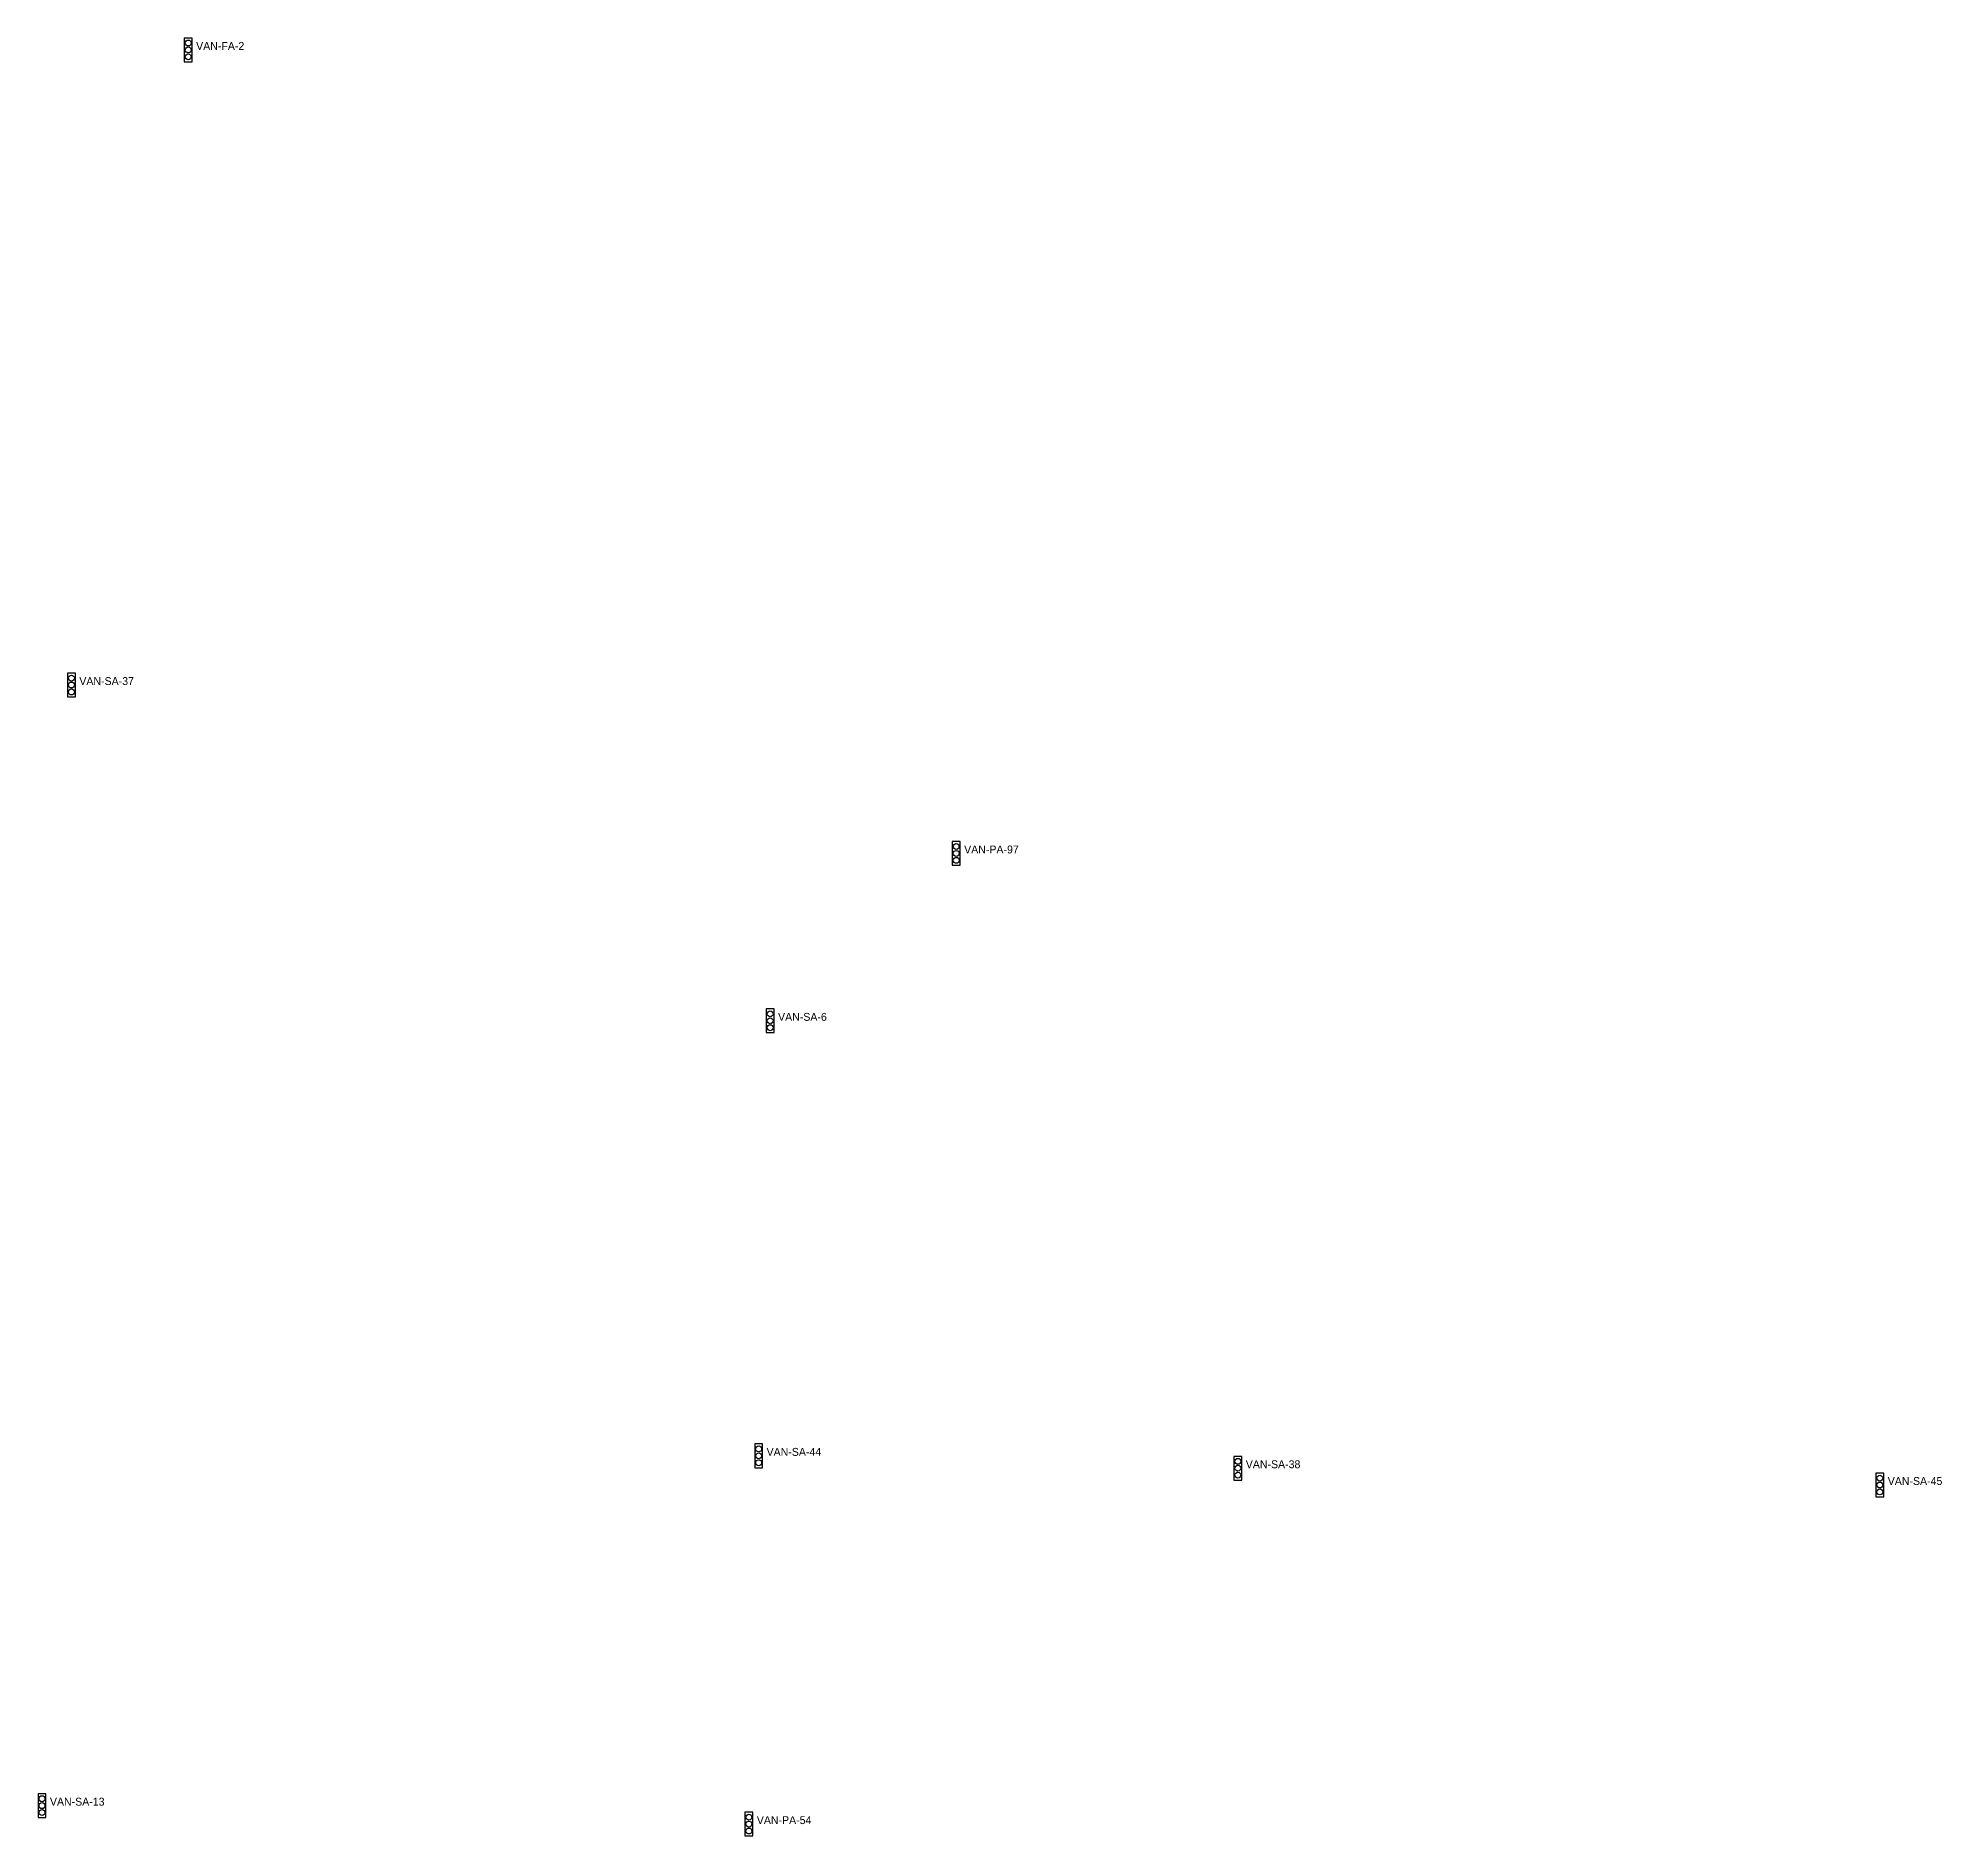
# Model space of a CAD drawing. Header units: inches. Extents: x 486474 to 494239, y 5455982 to 5459995.
# Drawn here: x 489923.3 to 490405.2, y 5456955.4 to 5457410.6 of the extents above; entities that cross this region are included whole.
import ezdxf

# ---------------------------------------------------------------- set-up
doc = ezdxf.new("R2010")
doc.units = ezdxf.units.IN
doc.header["$MEASUREMENT"] = 0
doc.layers.add('TrafficSignals', color=10, linetype='Continuous')

msp = doc.modelspace()

# ---------------------------------------------------------------- texts
at = {"layer": 'TrafficSignals', "color": 1}
for s, p in [('VAN-FA-2', (489963.33, 5457407.55)), ('VAN-SA-37', (489933.76, 5457246.76)), ('VAN-PA-97', (490157.72, 5457204.13)), ('VAN-SA-6', (490110.62, 5457161.75)), ('VAN-SA-44', (490107.71, 5457051.62)), ('VAN-SA-38', (490229, 5457048.48)), ('VAN-SA-45', (490391.49, 5457044.23)), ('VAN-SA-13', (489926.32, 5456963.06)), ('VAN-PA-54', (490105.24, 5456958.39))]:
    msp.add_text(s, height=2, dxfattribs=at).set_placement(p)

# ---------------------------------------------------------------- linework, layer by layer
at = {"layer": 'TrafficSignals', "color": 1}
for points in [[(489960.33, 5457404.55), (489962.33, 5457404.55), (489962.33, 5457410.55), (489960.33, 5457410.55)], [(489930.76, 5457243.76), (489932.76, 5457243.76), (489932.76, 5457249.76), (489930.76, 5457249.76)], [(490154.72, 5457201.13), (490156.72, 5457201.13), (490156.72, 5457207.13), (490154.72, 5457207.13)], [(490107.62, 5457158.75), (490109.62, 5457158.75), (490109.62, 5457164.75), (490107.62, 5457164.75)], [(490104.71, 5457048.62), (490106.71, 5457048.62), (490106.71, 5457054.62), (490104.71, 5457054.62)], [(490226, 5457045.48), (490228, 5457045.48), (490228, 5457051.48), (490226, 5457051.48)], [(490388.49, 5457041.23), (490390.49, 5457041.23), (490390.49, 5457047.23), (490388.49, 5457047.23)], [(489923.32, 5456960.06), (489925.32, 5456960.06), (489925.32, 5456966.06), (489923.32, 5456966.06)], [(490102.24, 5456955.39), (490104.24, 5456955.39), (490104.24, 5456961.39), (490102.24, 5456961.39)]]:
    msp.add_lwpolyline(points, close=True, dxfattribs=at)
for centre in [(489961.33, 5457409.3), (489961.33, 5457407.55), (489961.33, 5457405.8), (489931.76, 5457248.51), (489931.76, 5457246.76), (489931.76, 5457245.01), (490155.72, 5457205.88), (490155.72, 5457204.13), (490155.72, 5457202.38), (490108.62, 5457163.5), (490108.62, 5457161.75), (490108.62, 5457160), (490105.71, 5457053.37), (490105.71, 5457051.62), (490105.71, 5457049.87), (490227, 5457050.23), (490227, 5457048.48), (490227, 5457046.73), (490389.49, 5457045.98), (490389.49, 5457044.23), (490389.49, 5457042.48), (489924.32, 5456964.81), (489924.32, 5456963.06), (489924.32, 5456961.31), (490103.24, 5456960.14), (490103.24, 5456958.39), (490103.24, 5456956.64)]:
    msp.add_circle(centre, 0.75, dxfattribs=at)

msp.set_redraw_order([(e.dxf.handle, doc.entitydb.next_handle()) for e in msp.query("TEXT MTEXT ATTDEF DIMENSION ARC_DIMENSION")])  # texts and dimensions are drawn at this point

doc.saveas('drawing.dxf')
